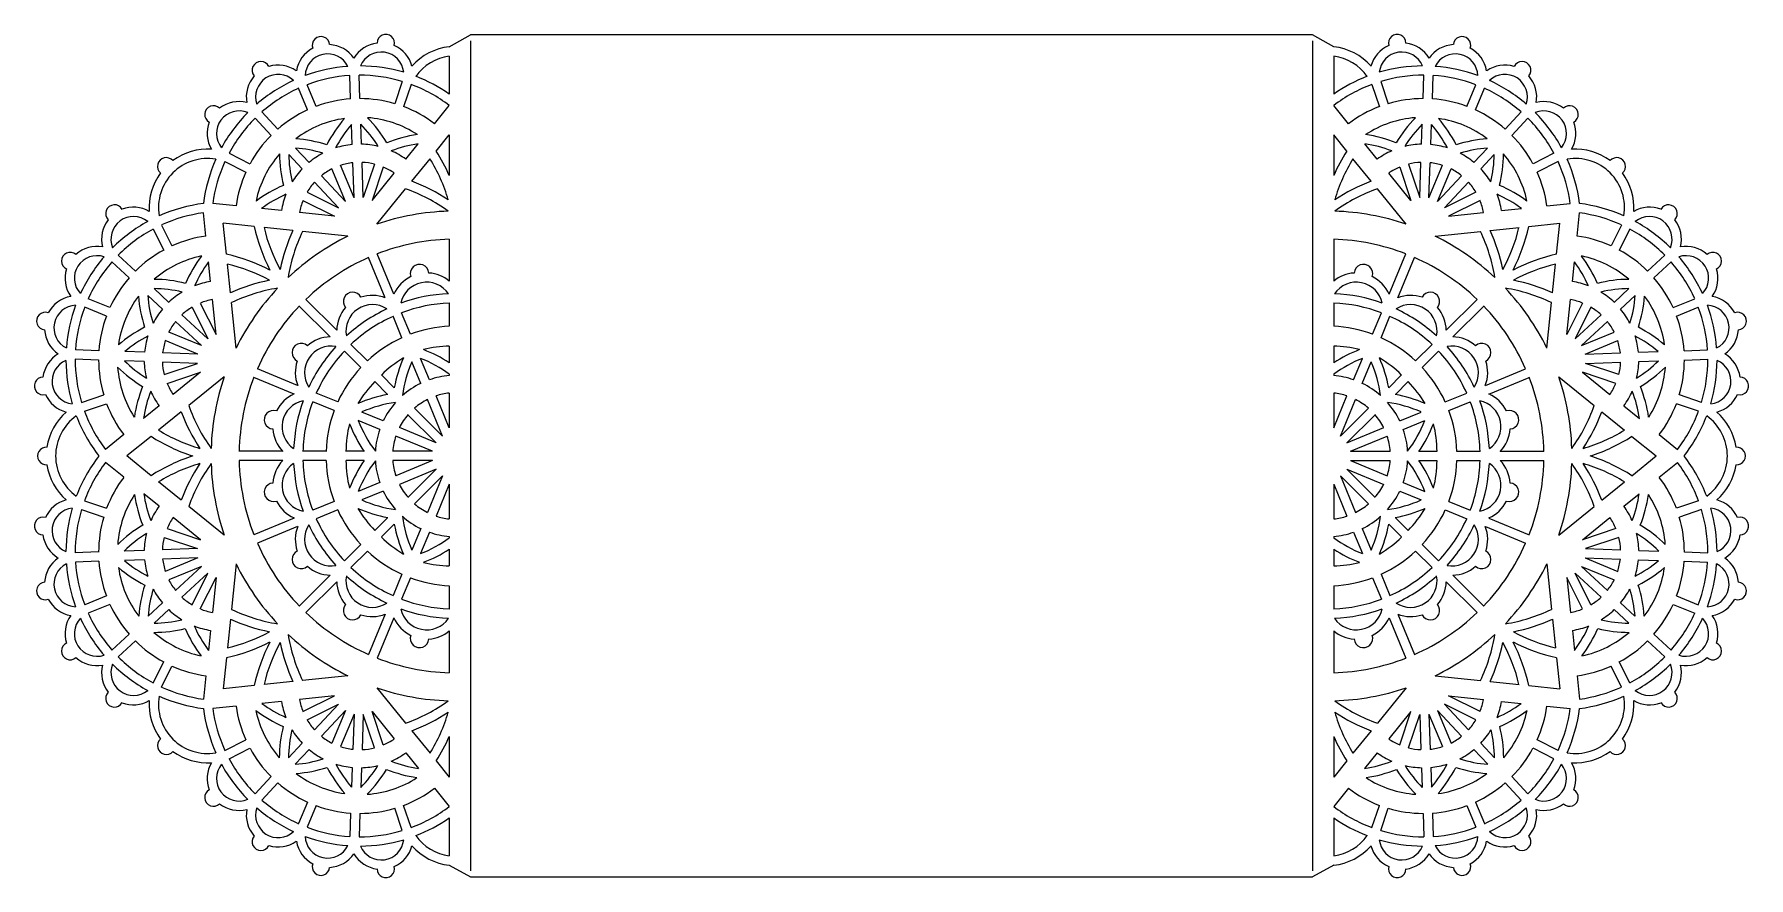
# Model space of a CAD drawing. Extents: x 33 to 338, y 40 to 190.
import ezdxf

# ---------------------------------------------------------------- set-up
doc = ezdxf.new("R2010")
doc.units = 0
doc.layers.get('0').update_dxf_attribs({"linetype": 'CONTINUOUS'})

msp = doc.modelspace()

# ---------------------------------------------------------------- linework, layer by layer
for p, q in [((106.8, 187.61), (110.6, 189.7)), ((260.6, 189.7), (110.6, 189.7)), ((264.4, 187.61), (260.6, 189.7)), ((110.6, 188.63), (110.6, 40.77)), ((260.6, 188.63), (260.6, 40.77)), ((106.8, 185.95), (106.8, 179.18)), ((264.4, 185.95), (264.4, 179.18)), ((83.06, 176.98), (81.47, 180.83)), ((89.21, 178.31), (89.07, 182.48)), ((90.86, 178.37), (90.72, 182.53)), ((98.42, 181.41), (97.09, 177.46)), ((99.98, 180.88), (98.66, 176.93)), ((271.21, 180.88), (272.53, 176.93)), ((272.77, 181.41), (274.1, 177.46)), ((280.33, 178.37), (280.47, 182.53)), ((281.98, 178.31), (282.12, 182.48)), ((288.13, 176.98), (289.72, 180.83)), ((81.54, 176.35), (79.94, 180.2)), ((289.65, 176.35), (291.25, 180.2)), ((75.04, 171.81), (72.19, 174.86)), ((76.25, 172.94), (73.4, 175.99)), ((104.17, 173.9), (106.8, 177.13)), ((267.02, 173.9), (264.4, 177.13)), ((294.94, 172.94), (297.79, 175.99)), ((296.15, 171.81), (299, 174.86)), ((89.49, 170.17), (89.37, 173.76)), ((91.14, 170.23), (91.02, 173.82)), ((104.46, 169.02), (106.8, 171.89)), ((106.8, 171.89), (106.8, 164.66)), ((264.4, 171.89), (264.4, 164.66)), ((266.73, 169.02), (264.4, 171.89)), ((280.05, 170.23), (280.17, 173.82)), ((281.7, 170.17), (281.82, 173.76)), ((67.55, 168.62), (71.28, 166.77)), ((80.6, 165.86), (78.2, 168.43)), ((81.8, 166.99), (79.4, 169.56)), ((99.03, 167.58), (101.25, 170.31)), ((272.16, 167.58), (269.94, 170.31)), ((289.39, 166.99), (291.79, 169.56)), ((290.6, 165.86), (292.99, 168.43)), ((303.64, 168.62), (299.91, 166.77)), ((66.81, 167.14), (70.54, 165.29)), ((88.29, 160.05), (85.89, 165.85)), ((89.82, 160.68), (87.41, 166.48)), ((89.82, 160.68), (89.6, 166.95)), ((91.47, 160.73), (91.25, 167.01)), ((93.47, 166.69), (91.47, 160.73)), ((95.04, 166.16), (93.04, 160.21)), ((93.04, 160.21), (97, 165.08)), ((100.1, 163.66), (103.36, 167.66)), ((271.09, 163.66), (267.83, 167.66)), ((278.15, 160.21), (274.19, 165.08)), ((276.15, 166.16), (278.15, 160.21)), ((277.72, 166.69), (279.72, 160.73)), ((279.72, 160.73), (279.94, 167.01)), ((281.37, 160.68), (281.59, 166.95)), ((281.37, 160.68), (283.78, 166.48)), ((282.9, 160.05), (285.3, 165.85)), ((304.38, 167.14), (300.65, 165.29)), ((87.08, 158.92), (82.79, 163.51)), ((88.29, 160.05), (84, 164.63)), ((93.87, 155.99), (99, 162.3)), ((277.32, 155.99), (272.19, 162.3)), ((282.9, 160.05), (287.19, 164.63)), ((284.11, 158.92), (288.4, 163.51)), ((68.79, 159.25), (64.65, 159.67)), ((80.72, 160.23), (86.34, 157.44)), ((81.46, 161.71), (87.08, 158.92)), ((289.73, 161.71), (284.11, 158.92)), ((290.47, 160.23), (284.85, 157.44)), ((302.4, 159.25), (306.54, 159.67)), ((55.52, 155.85), (57.38, 152.12)), ((63.42, 153.87), (62.99, 158.02)), ((67.08, 150.63), (66.51, 156.16)), ((72.04, 155.59), (66.51, 156.16)), ((76.89, 158.41), (73.32, 158.78)), ((86.34, 157.44), (80.1, 158.08)), ((284.85, 157.44), (291.09, 158.08)), ((294.3, 158.41), (297.87, 158.78)), ((299.15, 155.59), (304.68, 156.16)), ((304.11, 150.63), (304.68, 156.16)), ((307.77, 153.87), (308.2, 158.02)), ((315.67, 155.85), (313.81, 152.12)), ((54.04, 155.12), (55.9, 151.39)), ((78.91, 154.88), (73.78, 155.41)), ((88.74, 153.86), (80.65, 154.7)), ((106.8, 153.31), (106.8, 145.86)), ((264.4, 153.31), (264.4, 145.86)), ((282.45, 153.86), (290.54, 154.7)), ((292.28, 154.88), (297.42, 155.41)), ((317.15, 155.12), (315.29, 151.39)), ((50.85, 147.63), (47.81, 150.47)), ((95.39, 142.89), (92.42, 150.06)), ((96.92, 143.52), (93.95, 150.7)), ((274.27, 143.52), (277.24, 150.7)), ((275.8, 142.89), (278.77, 150.06)), ((320.34, 147.63), (323.38, 150.47)), ((49.72, 146.42), (46.68, 149.26)), ((64.25, 145.77), (63.89, 149.27)), ((67.79, 143.76), (67.26, 148.89)), ((303.4, 143.76), (303.93, 148.89)), ((306.94, 145.77), (307.3, 149.27)), ((321.47, 146.42), (324.51, 149.26)), ((56.8, 142.07), (54.18, 144.52)), ((314.39, 142.07), (317.01, 144.52)), ((45.69, 139.6), (41.84, 141.2)), ((46.32, 141.13), (42.47, 142.72)), ((55.67, 140.86), (53.05, 143.31)), ((60.95, 141.21), (63.75, 135.59)), ((62.43, 141.94), (65.23, 136.32)), ((65.23, 136.32), (64.59, 142.57)), ((68.8, 133.93), (67.97, 142.02)), ((85.56, 135.93), (80.07, 141.42)), ((86.73, 137.1), (81.24, 142.59)), ((106.8, 141.96), (106.8, 137.82)), ((264.4, 141.96), (264.4, 137.82)), ((284.46, 137.1), (289.95, 142.59)), ((285.63, 135.93), (291.12, 141.42)), ((302.39, 133.93), (303.22, 142.02)), ((305.96, 136.32), (306.61, 142.57)), ((308.76, 141.94), (305.96, 136.32)), ((310.24, 141.21), (307.44, 135.59)), ((315.52, 140.86), (318.14, 143.31)), ((324.87, 141.13), (328.72, 142.72)), ((325.5, 139.6), (329.35, 141.2)), ((62.62, 134.38), (58.03, 138.66)), ((63.75, 135.59), (59.16, 139.87)), ((98.35, 135.76), (96.77, 139.58)), ((99.88, 136.39), (98.29, 140.21)), ((271.31, 136.39), (272.9, 140.21)), ((272.84, 135.76), (274.42, 139.58)), ((307.44, 135.59), (312.03, 139.87)), ((308.57, 134.38), (313.16, 138.66)), ((61.99, 132.85), (56.19, 135.25)), ((62.62, 134.38), (56.82, 136.78)), ((92.19, 131.64), (89.27, 134.57)), ((279, 131.64), (281.92, 134.57)), ((308.57, 134.38), (314.37, 136.78)), ((309.2, 132.85), (315, 135.25)), ((44.3, 131.8), (40.13, 131.94)), ((44.35, 133.45), (40.19, 133.6)), ((52.43, 131.52), (48.92, 131.64)), ((52.49, 133.17), (48.98, 133.29)), ((61.93, 131.2), (55.66, 131.41)), ((61.99, 132.85), (55.71, 133.06)), ((91.02, 130.47), (88.1, 133.4)), ((101.71, 127.64), (100.13, 131.45)), ((103.24, 128.27), (101.66, 132.09)), ((106.8, 134.27), (106.8, 131.29)), ((264.4, 134.27), (264.4, 131.29)), ((267.95, 128.27), (269.53, 132.09)), ((269.48, 127.64), (271.06, 131.45)), ((280.17, 130.47), (283.09, 133.4)), ((309.2, 132.85), (315.48, 133.06)), ((309.26, 131.2), (315.54, 131.41)), ((318.7, 133.17), (322.21, 133.29)), ((318.76, 131.52), (322.27, 131.64)), ((326.84, 133.45), (331, 133.6)), ((326.89, 131.8), (331.06, 131.94)), ((55.98, 129.2), (61.93, 131.2)), ((56.51, 127.63), (62.46, 129.63)), ((62.46, 129.63), (57.59, 125.67)), ((66.68, 128.8), (60.37, 123.67)), ((79.14, 125.74), (71.97, 128.71)), ((79.77, 127.27), (72.6, 130.24)), ((96.98, 126.85), (94.71, 129.13)), ((106.8, 129.28), (106.8, 129.02)), ((264.4, 129.28), (264.4, 129.02)), ((274.21, 126.85), (276.48, 129.13)), ((291.42, 127.27), (298.59, 130.24)), ((292.05, 125.74), (299.22, 128.71)), ((304.51, 128.8), (310.82, 123.67)), ((314.69, 127.63), (308.73, 129.63)), ((308.73, 129.63), (313.61, 125.67)), ((315.21, 129.2), (309.26, 131.2)), ((41.26, 124.25), (45.21, 125.58)), ((86.91, 124.32), (83.09, 125.9)), ((95.81, 125.68), (93.54, 127.96)), ((106.8, 119.69), (104.43, 125.4)), ((106.8, 125.91), (106.8, 119.69)), ((264.4, 125.91), (264.4, 119.69)), ((264.4, 119.69), (266.76, 125.4)), ((275.38, 125.68), (277.65, 127.96)), ((284.28, 124.32), (288.1, 125.9)), ((329.93, 124.25), (325.99, 125.58)), ((41.78, 122.68), (45.73, 124.01)), ((55.08, 123.63), (52.3, 121.37)), ((59.01, 122.56), (55, 119.31)), ((86.28, 122.79), (82.46, 124.37)), ((95.03, 120.95), (91.21, 122.53)), ((105.61, 118.22), (100.6, 123.23)), ((105.61, 118.22), (102.9, 124.77)), ((265.58, 118.22), (268.29, 124.77)), ((265.58, 118.22), (270.59, 123.23)), ((276.16, 120.95), (279.98, 122.53)), ((284.91, 122.79), (288.73, 124.37)), ((312.18, 122.56), (316.19, 119.31)), ((316.11, 123.63), (318.89, 121.37)), ((329.41, 122.68), (325.46, 124.01)), ((94.4, 119.42), (90.58, 121.01)), ((104.44, 117.05), (97.9, 119.77)), ((104.44, 117.05), (99.43, 122.06)), ((266.75, 117.05), (271.76, 122.06)), ((266.75, 117.05), (273.3, 119.77)), ((276.79, 119.42), (280.61, 121.01)), ((48.77, 118.5), (45.53, 115.87)), ((53.65, 118.2), (49.34, 114.7)), ((103.81, 115.53), (97.26, 118.24)), ((267.38, 115.53), (273.93, 118.24)), ((317.54, 118.2), (321.85, 114.7)), ((322.42, 118.5), (325.66, 115.87)), ((48.77, 110.9), (45.53, 113.53)), ((53.65, 111.19), (49.34, 114.7)), ((77.11, 115.53), (69.34, 115.53)), ((77.11, 113.87), (69.34, 113.87)), ((84.83, 115.53), (80.7, 115.53)), ((84.83, 113.87), (80.7, 113.87)), ((91.61, 115.53), (88.39, 115.53)), ((91.61, 113.87), (88.39, 113.87)), ((103.81, 115.53), (96.72, 115.53)), ((103.81, 113.87), (96.72, 113.87)), ((103.81, 113.87), (97.26, 111.16)), ((267.38, 115.53), (274.47, 115.53)), ((267.38, 113.87), (274.47, 113.87)), ((267.38, 113.87), (273.93, 111.16)), ((279.58, 115.53), (282.8, 115.53)), ((279.58, 113.87), (282.8, 113.87)), ((286.36, 115.53), (290.49, 115.53)), ((286.36, 113.87), (290.49, 113.87)), ((294.08, 115.53), (301.85, 115.53)), ((294.08, 113.87), (301.85, 113.87)), ((317.54, 111.19), (321.85, 114.7)), ((322.42, 110.9), (325.66, 113.53)), ((59.01, 106.84), (55, 110.09)), ((104.44, 112.34), (97.9, 109.63)), ((104.44, 112.34), (99.43, 107.33)), ((105.61, 111.17), (100.6, 106.16)), ((105.61, 111.17), (102.9, 104.63)), ((265.58, 111.17), (270.59, 106.16)), ((265.58, 111.17), (268.29, 104.63)), ((266.75, 112.34), (273.3, 109.63)), ((266.75, 112.34), (271.76, 107.33)), ((312.18, 106.84), (316.19, 110.09)), ((55.08, 105.76), (52.36, 107.98)), ((94.4, 109.97), (90.58, 108.39)), ((95.03, 108.44), (91.21, 106.86)), ((106.8, 109.71), (104.43, 103.99)), ((106.8, 109.71), (106.8, 103.49)), ((264.4, 109.71), (264.4, 103.49)), ((264.4, 109.71), (266.76, 103.99)), ((276.16, 108.44), (279.98, 106.86)), ((276.79, 109.97), (280.61, 108.39)), ((316.11, 105.76), (318.83, 107.98)), ((41.26, 105.15), (45.21, 103.82)), ((41.78, 106.72), (45.73, 105.39)), ((66.68, 100.6), (60.37, 105.73)), ((86.28, 106.61), (82.46, 105.03)), ((86.91, 105.08), (83.09, 103.5)), ((284.28, 105.08), (288.1, 103.5)), ((284.91, 106.61), (288.73, 105.03)), ((304.51, 100.6), (310.82, 105.73)), ((329.41, 106.72), (325.46, 105.39)), ((329.93, 105.15), (325.99, 103.82)), ((56.51, 101.77), (62.46, 99.77)), ((62.46, 99.77), (57.59, 103.73)), ((79.14, 103.65), (71.97, 100.68)), ((79.77, 102.13), (72.6, 99.15)), ((95.81, 103.71), (93.54, 101.44)), ((96.98, 102.55), (94.71, 100.27)), ((101.71, 101.76), (100.13, 97.94)), ((103.24, 101.13), (101.66, 97.31)), ((267.95, 101.13), (269.53, 97.31)), ((269.48, 101.76), (271.06, 97.94)), ((274.21, 102.55), (276.48, 100.27)), ((275.38, 103.71), (277.65, 101.44)), ((291.42, 102.13), (298.59, 99.15)), ((292.05, 103.65), (299.22, 100.68)), ((308.73, 99.77), (313.61, 103.73)), ((314.69, 101.77), (308.73, 99.77)), ((52.43, 97.88), (48.85, 97.75)), ((61.93, 98.2), (55.66, 97.99)), ((55.98, 100.2), (61.93, 98.2)), ((91.02, 98.92), (88.1, 96)), ((106.8, 100.38), (106.8, 100.12)), ((106.8, 98.11), (106.8, 95.12)), ((264.4, 100.38), (264.4, 100.12)), ((264.4, 98.11), (264.4, 95.12)), ((280.17, 98.92), (283.09, 96)), ((315.21, 100.2), (309.26, 98.2)), ((309.26, 98.2), (315.54, 97.99)), ((318.76, 97.88), (322.34, 97.75)), ((44.3, 97.6), (40.13, 97.45)), ((44.35, 95.94), (40.19, 95.8)), ((52.49, 96.22), (48.9, 96.1)), ((61.99, 96.55), (55.71, 96.33)), ((61.99, 96.55), (56.19, 94.15)), ((62.62, 95.02), (56.82, 92.62)), ((62.62, 95.02), (58.03, 90.73)), ((68.8, 95.47), (67.97, 87.38)), ((92.19, 97.75), (89.27, 94.83)), ((279, 97.75), (281.92, 94.83)), ((302.39, 95.47), (303.22, 87.38)), ((308.57, 95.02), (313.16, 90.73)), ((308.57, 95.02), (314.37, 92.62)), ((309.2, 96.55), (315, 94.15)), ((309.2, 96.55), (315.48, 96.33)), ((318.7, 96.22), (322.29, 96.1)), ((326.84, 95.94), (331, 95.8)), ((326.89, 97.6), (331.06, 97.45)), ((63.75, 93.81), (59.16, 89.53)), ((60.95, 88.19), (63.75, 93.81)), ((62.43, 87.45), (65.23, 93.08)), ((65.23, 93.08), (64.59, 86.83)), ((85.56, 93.46), (80.07, 87.97)), ((86.73, 92.29), (81.24, 86.8)), ((98.35, 93.64), (96.77, 89.82)), ((99.88, 93.01), (98.29, 89.19)), ((271.31, 93.01), (272.9, 89.19)), ((272.84, 93.64), (274.42, 89.82)), ((284.46, 92.29), (289.95, 86.8)), ((285.63, 93.46), (291.12, 87.97)), ((308.76, 87.45), (305.96, 93.08)), ((305.96, 93.08), (306.61, 86.83)), ((310.24, 88.19), (307.44, 93.81)), ((307.44, 93.81), (312.03, 89.53)), ((45.69, 89.8), (41.84, 88.2)), ((106.8, 91.58), (106.8, 87.44)), ((264.4, 91.58), (264.4, 87.44)), ((325.5, 89.8), (329.35, 88.2)), ((46.32, 88.27), (42.47, 86.67)), ((55.67, 88.54), (53.11, 86.14)), ((56.8, 87.33), (54.23, 84.93)), ((67.79, 85.64), (67.26, 80.51)), ((95.39, 86.51), (92.42, 79.33)), ((96.92, 85.87), (93.95, 78.7)), ((274.27, 85.87), (277.24, 78.7)), ((275.8, 86.51), (278.77, 79.33)), ((303.4, 85.64), (303.93, 80.51)), ((314.39, 87.33), (316.96, 84.93)), ((315.52, 88.54), (318.08, 86.14)), ((324.87, 88.27), (328.72, 86.67)), ((49.72, 82.98), (46.68, 80.13)), ((64.25, 83.62), (63.89, 80.05)), ((106.8, 83.54), (106.8, 76.09)), ((264.4, 83.54), (264.4, 76.09)), ((306.94, 83.62), (307.3, 80.05)), ((321.47, 82.98), (324.51, 80.13)), ((50.85, 81.77), (47.81, 78.93)), ((320.34, 81.77), (323.38, 78.93)), ((54.04, 74.28), (55.9, 78.01)), ((55.52, 73.54), (57.38, 77.27)), ((67.08, 78.77), (66.51, 73.24)), ((304.11, 78.77), (304.68, 73.24)), ((315.67, 73.54), (313.81, 77.27)), ((317.15, 74.28), (315.29, 78.01)), ((63.42, 75.52), (62.99, 71.38)), ((72.04, 73.81), (66.51, 73.24)), ((78.91, 74.52), (73.78, 73.99)), ((88.74, 75.53), (80.65, 74.7)), ((93.87, 73.41), (99, 67.1)), ((277.32, 73.41), (272.19, 67.1)), ((282.45, 75.53), (290.54, 74.7)), ((292.28, 74.52), (297.42, 73.99)), ((299.15, 73.81), (304.68, 73.24)), ((307.77, 75.52), (308.2, 71.38)), ((76.89, 70.99), (73.4, 70.63)), ((86.34, 71.96), (80.1, 71.32)), ((80.72, 69.17), (86.34, 71.96)), ((81.46, 67.69), (87.08, 70.48)), ((87.08, 70.48), (82.79, 65.89)), ((289.73, 67.69), (284.11, 70.48)), ((284.11, 70.48), (288.4, 65.89)), ((290.47, 69.17), (284.85, 71.96)), ((284.85, 71.96), (291.09, 71.32)), ((294.3, 70.99), (297.79, 70.63)), ((68.79, 70.15), (64.65, 69.72)), ((88.29, 69.35), (84, 64.76)), ((88.29, 69.35), (85.89, 63.55)), ((89.82, 68.72), (87.41, 62.92)), ((89.82, 68.72), (89.6, 62.44)), ((91.47, 68.66), (91.25, 62.39)), ((93.47, 62.71), (91.47, 68.66)), ((95.04, 63.24), (93.04, 69.19)), ((93.04, 69.19), (97, 64.32)), ((278.15, 69.19), (274.19, 64.32)), ((276.15, 63.24), (278.15, 69.19)), ((277.72, 62.71), (279.72, 68.66)), ((279.72, 68.66), (279.94, 62.39)), ((281.37, 68.72), (281.59, 62.44)), ((281.37, 68.72), (283.78, 62.92)), ((282.9, 69.35), (285.3, 63.55)), ((282.9, 69.35), (287.19, 64.76)), ((302.4, 70.15), (306.54, 69.72)), ((100.1, 65.74), (103.36, 61.74)), ((106.8, 64.74), (106.8, 57.51)), ((264.4, 64.74), (264.4, 57.51)), ((271.09, 65.74), (267.83, 61.74)), ((66.81, 62.25), (70.54, 64.11)), ((67.55, 60.77), (71.28, 62.63)), ((80.6, 63.54), (78.15, 60.91)), ((81.8, 62.41), (79.35, 59.78)), ((99.03, 61.82), (101.29, 59.03)), ((272.16, 61.82), (269.9, 59.03)), ((289.39, 62.41), (291.84, 59.78)), ((290.6, 63.54), (293.04, 60.91)), ((303.64, 60.77), (299.91, 62.63)), ((304.38, 62.25), (300.65, 64.11)), ((89.49, 59.22), (89.37, 55.71)), ((91.14, 59.17), (91.02, 55.65)), ((104.46, 60.38), (106.8, 57.51)), ((266.73, 60.38), (264.4, 57.51)), ((280.05, 59.17), (280.17, 55.65)), ((281.7, 59.22), (281.82, 55.71)), ((75.04, 57.58), (72.19, 54.54)), ((76.25, 56.46), (73.4, 53.41)), ((104.17, 55.5), (106.8, 52.27)), ((267.02, 55.5), (264.4, 52.27)), ((294.94, 56.46), (297.79, 53.41)), ((296.15, 57.58), (299, 54.54)), ((81.54, 53.05), (79.94, 49.2)), ((83.06, 52.42), (81.47, 48.57)), ((98.42, 47.99), (97.09, 51.94)), ((99.98, 48.51), (98.66, 52.46)), ((271.21, 48.51), (272.53, 52.46)), ((272.77, 47.99), (274.1, 51.94)), ((288.13, 52.42), (289.72, 48.57)), ((289.65, 53.05), (291.25, 49.2)), ((89.21, 51.08), (89.07, 46.92)), ((90.86, 51.03), (90.72, 46.86)), ((106.8, 50.22), (106.8, 43.45)), ((264.4, 50.22), (264.4, 43.45)), ((280.33, 51.03), (280.47, 46.86)), ((281.98, 51.08), (282.12, 46.92)), ((106.8, 41.78), (110.6, 39.7)), ((264.4, 41.78), (260.6, 39.7)), ((110.6, 39.7), (260.6, 39.7))]:
    msp.add_line(p, q)
for centre, radius, start, end in [((83.92, 187.87), 1.56, 4.3264, 200.1365), ((95.49, 188.26), 1.56, 343.7893, 179.5994), ((275.7, 188.26), 1.56, 0.4006, 196.2107), ((287.27, 187.87), 1.56, 339.8635, 175.6736), ((85.13, 182.32), 5.68, 118.0416, 169.7134), ((85.13, 182.32), 5.68, 34.7495, 86.4213), ((94.67, 182.64), 5.68, 97.5045, 149.1763), ((94.67, 182.64), 4.02, 5.937, 157.4517), ((94.67, 182.64), 5.68, 15.2916, 65.8842), ((107.97, 177.26), 10.42, 96.4567, 138.6715), ((263.22, 177.26), 10.42, 41.3285, 83.5433), ((276.52, 182.64), 5.68, 114.1158, 164.7084), ((276.52, 182.64), 4.02, 22.5483, 174.063), ((276.52, 182.64), 5.68, 30.8237, 82.4955), ((286.06, 182.32), 5.68, 93.5787, 145.2505), ((286.06, 182.32), 5.68, 10.2866, 61.9584), ((73.23, 183.44), 1.56, 24.8635, 220.6736), ((76.3, 178.66), 5.68, 55.2866, 106.9584), ((85.13, 182.32), 4.02, 26.4741, 177.9888), ((90.8, 156.15), 28.04, 94.2353, 110.2276), ((90.8, 156.15), 28.04, 73.6982, 89.6905), ((107.97, 177.26), 8.76, 97.6819, 144.6274), ((263.22, 177.26), 8.76, 35.3726, 82.3181), ((280.39, 156.15), 28.04, 90.3095, 106.3018), ((286.06, 182.32), 4.02, 2.0112, 153.5259), ((280.39, 156.15), 28.04, 69.7724, 85.7647), ((294.89, 178.66), 5.68, 73.0416, 124.7134), ((297.96, 183.44), 1.56, 319.3264, 155.1365), ((76.3, 178.66), 5.68, 138.5787, 190.2505), ((76.3, 178.66), 4.02, 47.0112, 198.5259), ((90.8, 156.15), 28.04, 114.7724, 130.7647), ((90.8, 156.15), 26.39, 93.7586, 110.7043), ((90.8, 156.15), 26.39, 73.2215, 90.1672), ((90.8, 156.15), 26.39, 52.6845, 69.6302), ((90.8, 156.15), 28.04, 55.2182, 69.0587), ((280.39, 156.15), 28.04, 110.9413, 124.7818), ((280.39, 156.15), 26.39, 110.3698, 127.3155), ((280.39, 156.15), 26.39, 89.8328, 106.7785), ((280.39, 156.15), 26.39, 69.2957, 86.2414), ((294.89, 178.66), 4.02, 341.4741, 132.9888), ((280.39, 156.15), 28.04, 49.2353, 65.2276), ((294.89, 178.66), 5.68, 349.7495, 41.4213), ((69.33, 172.15), 5.68, 75.8237, 127.4955), ((90.8, 156.15), 26.39, 114.2957, 131.2414), ((90.8, 156.15), 22.22, 94.0952, 110.3677), ((90.8, 156.15), 22.22, 73.5581, 89.8306), ((280.39, 156.15), 22.22, 90.1694, 106.4419), ((280.39, 156.15), 22.22, 69.6323, 85.9048), ((280.39, 156.15), 26.39, 48.7586, 65.7043), ((301.86, 172.15), 5.68, 52.5045, 104.1763), ((64.77, 175.54), 1.56, 45.4006, 241.2107), ((69.33, 172.15), 5.68, 159.1158, 209.7084), ((69.33, 172.15), 4.02, 67.5483, 219.063), ((90.8, 156.15), 28.04, 135.3095, 151.3018), ((90.8, 156.15), 26.39, 134.8328, 151.7785), ((90.8, 156.15), 22.22, 114.6323, 130.9048), ((90.8, 156.15), 18.87, 98.2215, 127.0067), ((106.46, 159.15), 24.14, 139.5156, 152.9114), ((74.97, 158.07), 24.14, 31.0144, 44.4102), ((90.8, 156.15), 18.87, 56.9191, 85.7043), ((90.8, 156.15), 22.22, 53.0211, 69.2935), ((280.39, 156.15), 22.22, 110.7065, 126.9789), ((280.39, 156.15), 18.87, 94.2957, 123.0809), ((296.22, 158.07), 24.14, 135.5898, 148.9856), ((280.39, 156.15), 18.87, 52.9933, 81.7785), ((264.73, 159.15), 24.14, 27.0886, 40.4844), ((280.39, 156.15), 22.22, 49.0952, 65.3677), ((280.39, 156.15), 26.39, 28.2215, 45.1672), ((301.86, 172.15), 4.02, 320.937, 112.4517), ((280.39, 156.15), 28.04, 28.6982, 44.6905), ((306.42, 175.54), 1.56, 298.7893, 134.5994), ((301.86, 172.15), 5.68, 330.2916, 20.8842), ((90.8, 156.15), 22.22, 135.1694, 151.4419), ((77.63, 147.14), 24.14, 72.3167, 85.7125), ((106.46, 159.15), 22.49, 139.4774, 152.3787), ((74.97, 158.07), 22.49, 31.5471, 44.4484), ((104.55, 148.06), 24.14, 98.2133, 111.6091), ((266.64, 148.06), 24.14, 68.3909, 81.7867), ((296.22, 158.07), 22.49, 135.5516, 148.4529), ((264.73, 159.15), 22.49, 27.6213, 40.5226), ((293.56, 147.14), 24.14, 94.2875, 107.6833), ((280.39, 156.15), 22.22, 28.5581, 44.8306), ((63.73, 158.94), 10.42, 86.3285, 126.4011), ((90.8, 156.15), 18.87, 139.0675, 167.8527), ((100.68, 168.66), 24.14, 180.3617, 193.7575), ((100.68, 168.66), 22.49, 180.5881, 193.2247), ((77.63, 147.14), 22.49, 72.8495, 85.4861), ((90.8, 156.15), 14.09, 117.6208, 129.6727), ((90.8, 156.15), 14.09, 95.3273, 107.6073), ((90.8, 156.15), 14.09, 76.3185, 88.5985), ((104.55, 148.06), 22.49, 98.4397, 111.0763), ((90.8, 156.15), 14.09, 54.2531, 66.305), ((77.78, 151.92), 31.68, 23.6925, 32.6474), ((293.41, 151.92), 31.68, 147.3526, 156.3075), ((266.64, 148.06), 22.49, 68.9237, 81.5603), ((280.39, 156.15), 14.09, 113.695, 125.7469), ((280.39, 156.15), 14.09, 91.4015, 103.6815), ((280.39, 156.15), 14.09, 72.3927, 84.6727), ((293.56, 147.14), 22.49, 94.5139, 107.1505), ((280.39, 156.15), 14.09, 50.3273, 62.3792), ((270.51, 168.66), 22.49, 346.7753, 359.4119), ((270.51, 168.66), 24.14, 346.2425, 359.6383), ((280.39, 156.15), 18.87, 12.1473, 40.9325), ((307.46, 158.94), 10.42, 53.5989, 93.6715), ((63.73, 158.94), 10.42, 143.5989, 183.6715), ((56.36, 166.3), 1.56, 40.7005, 229.2995), ((63.73, 158.94), 8.76, 80.3727, 189.6273), ((90.8, 156.15), 28.04, 155.9414, 172.7507), ((90.8, 156.15), 26.39, 155.3698, 172.3155), ((90.8, 156.15), 22.22, 155.7065, 171.9789), ((90.8, 156.15), 14.09, 136.4015, 148.4534), ((90.8, 156.15), 10.87, 116.8609, 128.6762), ((90.8, 156.15), 10.87, 96.3238, 108.1391), ((90.8, 156.15), 10.87, 75.7868, 87.602), ((90.8, 156.15), 10.87, 55.2497, 67.0649), ((77.78, 151.92), 30.03, 16.2452, 31.6042), ((293.41, 151.92), 30.03, 148.3958, 163.7548), ((280.39, 156.15), 10.87, 112.9351, 124.7503), ((280.39, 156.15), 10.87, 92.398, 104.2132), ((280.39, 156.15), 10.87, 71.8609, 83.6762), ((280.39, 156.15), 10.87, 51.3238, 63.1391), ((280.39, 156.15), 14.09, 31.5466, 43.5985), ((280.39, 156.15), 22.22, 8.0211, 24.2935), ((280.39, 156.15), 26.39, 7.6845, 24.6302), ((307.46, 158.94), 8.76, 350.3727, 99.6273), ((280.39, 156.15), 28.04, 7.2493, 24.0586), ((314.83, 166.3), 1.56, 310.7005, 139.2995), ((307.46, 158.94), 10.42, 356.3285, 36.4011), ((86.73, 140.72), 24.14, 113.1628, 126.5586), ((90.8, 156.15), 10.87, 137.398, 149.2132), ((89.02, 133.98), 30.03, 54.1214, 70.5873), ((89.02, 133.98), 31.68, 56.2654, 69.52), ((282.17, 133.98), 30.03, 109.4127, 125.8786), ((282.17, 133.98), 31.68, 110.48, 123.7346), ((280.39, 156.15), 10.87, 30.7868, 42.602), ((284.46, 140.72), 24.14, 53.4414, 66.8372), ((47.13, 157.89), 1.56, 28.7893, 224.5994), ((50.52, 153.34), 5.68, 60.2916, 110.8842), ((66.52, 131.87), 28.04, 97.2493, 114.0586), ((86.73, 140.72), 22.49, 113.6955, 126.5968), ((90.8, 156.15), 14.09, 158.4669, 170.7469), ((90.8, 156.15), 10.87, 157.9351, 169.7503), ((280.39, 156.15), 10.87, 10.2497, 22.0649), ((284.46, 140.72), 22.49, 53.4032, 66.3045), ((280.39, 156.15), 14.09, 9.2531, 21.5331), ((304.67, 131.87), 28.04, 65.9414, 82.7507), ((320.67, 153.34), 5.68, 69.1158, 119.7084), ((324.07, 157.89), 1.56, 315.4006, 151.2107), ((50.52, 153.34), 5.68, 142.5045, 194.1763), ((50.52, 153.34), 4.02, 50.937, 202.4517), ((66.52, 131.87), 28.04, 118.6982, 134.6905), ((66.52, 131.87), 26.39, 97.6845, 114.6302), ((107.97, 114.7), 43.63, 91.7727, 108.851), ((263.22, 114.7), 43.63, 71.149, 88.2273), ((304.67, 131.87), 26.39, 65.3698, 82.3155), ((320.67, 153.34), 4.02, 337.5483, 129.063), ((304.67, 131.87), 28.04, 45.3095, 61.3018), ((320.67, 153.34), 5.68, 345.8237, 37.4955), ((66.52, 131.87), 26.39, 118.2215, 135.1672), ((66.52, 131.87), 22.22, 98.0211, 114.2935), ((102.99, 162.36), 31.68, 192.3526, 207.3052), ((102.99, 162.36), 30.03, 193.3958, 208.7548), ((107.73, 141.73), 31.68, 155.48, 168.7346), ((107.73, 141.73), 30.03, 154.4127, 170.8786), ((107.97, 114.7), 43.63, 116.149, 133.2273), ((107.97, 114.7), 38.63, 91.7376, 111.2735), ((263.22, 114.7), 38.63, 68.7265, 88.2624), ((263.22, 114.7), 43.63, 46.7727, 63.851), ((263.46, 141.73), 30.03, 9.1214, 25.5873), ((263.46, 141.73), 31.68, 11.2654, 24.52), ((268.2, 162.36), 30.03, 331.2452, 346.6042), ((268.2, 162.36), 31.68, 332.6948, 347.6474), ((304.67, 131.87), 22.22, 65.7065, 81.9789), ((304.67, 131.87), 26.39, 44.8328, 61.7785), ((39.23, 149.43), 1.56, 49.3264, 245.1365), ((44, 146.36), 4.02, 71.4741, 222.9888), ((44, 146.36), 5.68, 79.7495, 131.4213), ((66.52, 131.87), 28.04, 139.2353, 155.2276), ((66.52, 131.87), 22.22, 118.5581, 134.8306), ((66.52, 131.87), 18.87, 101.9191, 130.7043), ((81.96, 135.87), 24.14, 143.2133, 156.6091), ((60.3, 119.68), 31.68, 62.6948, 77.6474), ((107.97, 114.7), 38.63, 113.7265, 133.7735), ((263.22, 114.7), 38.63, 46.2265, 66.2735), ((310.89, 119.68), 31.68, 102.3526, 117.3052), ((304.67, 131.87), 18.87, 49.2957, 78.0809), ((289.23, 135.87), 24.14, 23.3909, 36.7867), ((304.67, 131.87), 22.22, 45.1694, 61.4419), ((327.19, 146.36), 4.02, 317.0112, 108.5259), ((304.67, 131.87), 28.04, 24.7724, 40.7647), ((327.19, 146.36), 5.68, 48.5787, 100.2505), ((331.96, 149.43), 1.56, 294.8635, 130.6736), ((44, 146.36), 5.68, 163.0416, 214.7134), ((66.52, 131.87), 26.39, 138.7586, 155.7043), ((81.96, 135.87), 22.49, 143.4397, 156.0763), ((60.3, 119.68), 30.03, 61.2452, 76.6042), ((102.75, 140.94), 6.37, 116.1658, 156.1036), ((101.5, 147.19), 1.65, 3.7921, 198.7079), ((102.75, 140.94), 6.37, 50.5365, 86.3342), ((268.44, 140.94), 6.37, 93.6658, 129.4635), ((269.69, 147.19), 1.65, 341.2921, 176.2079), ((268.44, 140.94), 6.37, 23.8964, 63.8342), ((310.89, 119.68), 30.03, 103.3958, 118.7548), ((289.23, 135.87), 22.49, 23.9237, 36.5603), ((304.67, 131.87), 26.39, 24.2957, 41.2414), ((327.19, 146.36), 5.68, 325.2866, 16.9584), ((66.52, 131.87), 22.22, 139.0952, 155.3677), ((53.96, 122.03), 22.49, 76.5471, 89.4484), ((53.96, 122.03), 24.14, 76.0144, 89.4102), ((66.52, 131.87), 14.09, 121.3185, 133.5985), ((66.52, 131.87), 14.09, 99.2531, 111.305), ((80.94, 114.93), 31.68, 101.2654, 114.52), ((80.94, 114.93), 30.03, 99.1214, 115.5873), ((107.97, 114.7), 43.63, 136.7727, 153.851), ((89.56, 142.24), 1.65, 26.2921, 221.2079), ((102.75, 140.94), 4.72, 34.3548, 168.1452), ((107.97, 114.7), 28.94, 92.6273, 109.8727), ((268.44, 140.94), 4.72, 11.8548, 145.6452), ((263.22, 114.7), 28.94, 70.1273, 87.3727), ((281.63, 142.24), 1.65, 318.7921, 153.7079), ((290.25, 114.93), 30.03, 64.4127, 80.8786), ((263.22, 114.7), 43.63, 26.149, 43.2273), ((290.25, 114.93), 31.68, 65.48, 78.7346), ((304.67, 131.87), 14.09, 68.695, 80.7469), ((317.23, 122.03), 24.14, 90.5898, 103.9856), ((317.23, 122.03), 22.49, 90.5516, 103.4529), ((304.67, 131.87), 14.09, 46.4015, 58.6815), ((304.67, 131.87), 22.22, 24.6323, 40.9048), ((40.35, 137.54), 5.68, 100.2866, 151.9584), ((40.35, 137.54), 4.02, 92.0112, 243.5259), ((66.52, 131.87), 28.04, 159.7724, 175.7647), ((66.52, 131.87), 26.39, 159.2957, 176.2414), ((66.52, 131.87), 18.87, 143.2215, 172.0067), ((75.47, 145.07), 24.14, 184.5156, 197.9114), ((75.47, 145.07), 22.49, 184.4774, 197.3787), ((66.52, 131.87), 14.09, 140.3273, 152.6073), ((66.52, 131.87), 10.87, 120.7868, 132.602), ((66.52, 131.87), 10.87, 100.2497, 112.0649), ((107.97, 114.7), 38.63, 136.2265, 156.2735), ((93.1, 136.95), 6.37, 138.6658, 178.6036), ((93.1, 136.95), 4.72, 56.8548, 190.6452), ((107.97, 114.7), 28.94, 115.1273, 132.3727), ((93.1, 136.95), 6.37, 68.8964, 108.8342), ((107.97, 114.7), 27.28, 92.4607, 110.7633), ((263.22, 114.7), 27.28, 69.2367, 87.5393), ((278.09, 136.95), 4.72, 349.3548, 123.1452), ((263.22, 114.7), 28.94, 47.6273, 64.8727), ((278.09, 136.95), 6.37, 71.1658, 111.1036), ((278.09, 136.95), 6.37, 1.3964, 41.3342), ((263.22, 114.7), 38.63, 23.7265, 43.7735), ((304.67, 131.87), 10.87, 67.9351, 79.7503), ((304.67, 131.87), 10.87, 47.398, 59.2132), ((304.67, 131.87), 14.09, 27.3927, 39.6727), ((295.72, 145.07), 22.49, 342.6213, 355.5226), ((295.72, 145.07), 24.14, 342.0886, 355.4844), ((304.67, 131.87), 18.87, 7.9933, 36.7785), ((304.67, 131.87), 26.39, 3.7586, 20.7043), ((304.67, 131.87), 28.04, 4.2353, 20.2276), ((330.84, 137.54), 4.02, 296.4741, 87.9888), ((330.84, 137.54), 5.68, 28.0416, 79.7134), ((34.8, 138.74), 1.56, 69.8635, 265.6736), ((66.52, 131.87), 22.22, 159.6323, 175.9048), ((63.58, 116.19), 24.14, 117.3167, 130.7125), ((66.52, 131.87), 10.87, 141.3238, 153.1391), ((107.97, 114.7), 27.28, 114.2367, 133.2633), ((107.97, 114.7), 23.15, 92.9003, 110.4531), ((263.22, 114.7), 23.15, 69.5469, 87.0997), ((263.22, 114.7), 27.28, 46.7367, 65.7633), ((304.67, 131.87), 10.87, 26.8609, 38.6762), ((307.61, 116.19), 24.14, 49.2875, 62.6833), ((304.67, 131.87), 22.22, 4.0952, 20.3677), ((336.39, 138.74), 1.56, 274.3264, 110.1365), ((40.35, 137.54), 5.68, 183.5787, 235.2505), ((63.58, 116.19), 22.49, 117.8495, 130.4861), ((66.52, 131.87), 14.09, 162.6208, 174.6727), ((66.52, 131.87), 10.87, 161.8609, 173.6762), ((80.42, 133.1), 1.65, 48.7921, 243.7079), ((85.72, 129.56), 6.37, 91.3964, 131.3342), ((107.97, 114.7), 23.15, 114.5469, 132.9531), ((263.22, 114.7), 23.15, 47.0469, 65.4531), ((285.47, 129.56), 6.37, 48.6658, 88.6036), ((290.77, 133.1), 1.65, 296.2921, 131.2079), ((304.67, 131.87), 10.87, 6.3238, 18.1391), ((307.61, 116.19), 22.49, 49.5139, 62.1505), ((304.67, 131.87), 14.09, 5.3273, 17.3792), ((330.84, 137.54), 5.68, 304.7495, 356.4213), ((40.02, 128), 5.68, 120.8237, 172.4955), ((40.02, 128), 4.02, 112.5483, 264.063), ((66.52, 131.87), 28.04, 180.3095, 196.3018), ((66.52, 131.87), 26.39, 179.8328, 196.7785), ((66.52, 131.87), 22.22, 180.1694, 196.4419), ((64.66, 147.71), 22.49, 225.5881, 238.2247), ((66.52, 131.87), 14.09, 181.4015, 193.4534), ((66.52, 131.87), 10.87, 182.398, 194.2132), ((85.72, 129.56), 6.37, 161.1658, 201.1036), ((85.72, 129.56), 4.72, 79.3548, 213.1452), ((107.97, 114.7), 28.94, 137.6273, 154.8727), ((107.97, 114.7), 27.28, 136.7367, 155.7633), ((108.73, 115.01), 19.9, 120.4871, 134.8188), ((120.71, 122.38), 24.14, 156.0995, 169.3266), ((120.71, 122.38), 22.49, 156.2033, 172.1587), ((93.53, 111.12), 22.49, 53.8389, 68.7967), ((107.2, 114.38), 19.9, 91.1734, 104.5129), ((93.53, 111.12), 24.14, 56.6577, 68.9005), ((263.99, 114.38), 19.9, 75.4871, 88.8266), ((277.67, 111.12), 24.14, 111.0995, 123.3423), ((277.67, 111.12), 22.49, 111.2033, 126.1611), ((250.48, 122.38), 22.49, 7.8413, 23.7967), ((250.48, 122.38), 24.14, 10.6734, 23.9005), ((262.46, 115.01), 19.9, 45.1812, 59.5129), ((263.22, 114.7), 27.28, 24.2367, 43.2633), ((285.47, 129.56), 4.72, 326.8548, 100.6452), ((263.22, 114.7), 28.94, 25.1273, 42.3727), ((285.47, 129.56), 6.37, 338.8964, 18.8342), ((304.67, 131.87), 10.87, 345.7868, 357.602), ((306.53, 147.71), 22.49, 301.7753, 314.4119), ((304.67, 131.87), 14.09, 346.5466, 358.5985), ((304.67, 131.87), 22.22, 343.5581, 359.8306), ((304.67, 131.87), 26.39, 343.2215, 0.1672), ((304.67, 131.87), 28.04, 343.6982, 359.6905), ((331.17, 128), 4.02, 275.937, 67.4517), ((331.17, 128), 5.68, 7.5045, 59.1763), ((34.4, 127.18), 1.56, 90.4006, 286.2107), ((66.52, 131.87), 18.87, 184.0675, 212.8527), ((64.66, 147.71), 24.14, 225.3617, 238.7575), ((107.97, 114.7), 43.63, 161.149, 178.2273), ((107.97, 114.7), 38.63, 158.7265, 178.7735), ((107.97, 114.7), 23.15, 137.0469, 155.4531), ((107.97, 114.7), 14.37, 94.6756, 109.2013), ((263.22, 114.7), 14.37, 70.7987, 85.3244), ((263.22, 114.7), 23.15, 24.5469, 42.9531), ((263.22, 114.7), 38.63, 1.2265, 21.2735), ((263.22, 114.7), 43.63, 1.7727, 18.851), ((306.53, 147.71), 24.14, 301.2425, 314.6383), ((304.67, 131.87), 18.87, 327.1473, 355.9325), ((336.79, 127.18), 1.56, 253.7893, 89.5994), ((40.02, 128), 5.68, 204.1158, 254.7084), ((74.55, 118.08), 24.14, 158.1628, 171.5586), ((74.55, 118.08), 22.49, 158.6955, 171.5968), ((66.52, 131.87), 14.09, 203.4669, 215.7469), ((66.52, 131.87), 10.87, 202.9351, 214.7503), ((81.72, 119.92), 6.37, 113.8964, 153.8342), ((107.65, 113.93), 19.9, 135.1812, 149.5129), ((100.29, 101.96), 24.14, 100.6734, 113.9005), ((107.97, 114.7), 14.37, 115.7987, 131.58), ((107.97, 114.7), 11.27, 95.9638, 108.294), ((263.22, 114.7), 11.27, 71.706, 84.0362), ((263.22, 114.7), 14.37, 48.42, 64.2013), ((270.9, 101.96), 24.14, 66.0995, 79.3266), ((263.54, 113.93), 19.9, 30.4871, 44.8188), ((289.47, 119.92), 6.37, 26.1658, 66.1036), ((304.67, 131.87), 10.87, 325.2497, 337.0649), ((304.67, 131.87), 14.09, 324.2531, 336.5331), ((296.64, 118.08), 22.49, 8.4032, 21.3045), ((296.64, 118.08), 24.14, 8.4414, 21.8372), ((331.17, 128), 5.68, 285.2916, 335.8842), ((45.4, 114.7), 10.42, 131.3285, 171.4011), ((66.52, 131.87), 26.39, 200.3698, 217.3155), ((66.52, 131.87), 22.22, 200.7065, 216.9789), ((88.69, 133.65), 31.68, 200.48, 213.7346), ((88.69, 133.65), 30.03, 199.4127, 215.8786), ((75.47, 121.16), 1.65, 71.2921, 266.2079), ((81.72, 119.92), 4.72, 101.8548, 235.6452), ((107.97, 114.7), 28.94, 160.1273, 177.3727), ((107.97, 114.7), 27.28, 159.2367, 178.2633), ((107.97, 114.7), 23.15, 159.5469, 177.9531), ((100.29, 101.96), 22.49, 97.8413, 113.7967), ((107.97, 114.7), 14.37, 138.42, 154.2013), ((107.97, 114.7), 11.27, 116.706, 130.794), ((263.22, 114.7), 11.27, 49.206, 63.294), ((270.9, 101.96), 22.49, 66.2033, 82.1587), ((263.22, 114.7), 14.37, 25.7987, 41.58), ((263.22, 114.7), 23.15, 2.0469, 20.4531), ((263.22, 114.7), 27.28, 1.7367, 20.7633), ((263.22, 114.7), 28.94, 2.6273, 19.8727), ((289.47, 119.92), 4.72, 304.3548, 78.1452), ((295.72, 121.16), 1.65, 273.7921, 108.7079), ((282.5, 133.65), 30.03, 324.1214, 340.5873), ((282.5, 133.65), 31.68, 326.2654, 339.52), ((304.67, 131.87), 22.22, 323.0211, 339.2935), ((304.67, 131.87), 26.39, 322.6845, 339.6302), ((325.79, 114.7), 10.42, 8.5989, 48.6715), ((45.4, 114.7), 8.76, 125.3727, 234.6273), ((66.52, 131.87), 28.04, 200.9414, 217.7507), ((70.74, 144.88), 30.03, 238.3958, 253.7548), ((81.72, 119.92), 6.37, 183.6658, 223.6036), ((108.28, 115.46), 19.9, 165.4871, 179.8188), ((111.55, 129.14), 24.14, 201.0995, 214.3266), ((111.55, 129.14), 22.49, 201.2033, 217.1587), ((107.97, 114.7), 14.37, 160.7987, 176.58), ((107.97, 114.7), 11.27, 139.206, 153.294), ((263.22, 114.7), 11.27, 26.706, 40.794), ((263.22, 114.7), 14.37, 3.42, 19.2013), ((259.65, 129.14), 22.49, 322.8413, 338.7967), ((259.65, 129.14), 24.14, 325.6734, 338.9005), ((262.91, 115.46), 19.9, 0.1812, 14.5129), ((289.47, 119.92), 6.37, 316.3964, 356.3342), ((300.45, 144.88), 30.03, 286.2452, 301.6042), ((304.67, 131.87), 28.04, 322.2493, 339.0586), ((325.79, 114.7), 8.76, 305.3727, 54.6273), ((34.99, 114.7), 1.56, 85.7005, 274.2995), ((70.74, 144.88), 31.68, 237.3526, 252.3052), ((107.97, 114.7), 11.27, 161.706, 175.794), ((263.22, 114.7), 11.27, 4.206, 18.294), ((300.45, 144.88), 31.68, 287.6948, 302.6474), ((336.2, 114.7), 1.56, 265.7005, 94.2995), ((45.4, 114.7), 10.42, 188.5989, 228.6715), ((66.52, 97.53), 28.04, 142.2493, 159.0586), ((66.52, 97.53), 26.39, 142.6845, 159.6302), ((70.74, 84.52), 31.68, 107.6948, 122.6474), ((70.74, 84.52), 30.03, 106.2452, 121.6042), ((88.69, 95.75), 31.68, 146.2654, 159.52), ((88.69, 95.75), 30.03, 144.1214, 160.5873), ((107.97, 114.7), 43.63, 181.7727, 198.851), ((107.97, 114.7), 38.63, 181.2265, 201.2735), ((81.72, 109.48), 6.37, 136.3964, 176.3342), ((81.72, 109.48), 4.72, 124.3548, 258.1452), ((107.97, 114.7), 28.94, 182.6273, 199.8727), ((107.97, 114.7), 27.28, 181.7367, 200.7633), ((107.97, 114.7), 23.15, 182.0469, 200.4531), ((108.28, 113.93), 19.9, 180.1812, 194.5129), ((111.55, 100.26), 24.14, 145.6734, 158.9005), ((111.55, 100.26), 22.49, 142.8413, 158.7967), ((107.97, 114.7), 14.37, 183.42, 199.2013), ((107.97, 114.7), 11.27, 184.206, 198.294), ((263.22, 114.7), 11.27, 341.706, 355.794), ((263.22, 114.7), 14.37, 340.7987, 356.58), ((259.65, 100.26), 22.49, 21.2033, 37.1587), ((259.65, 100.26), 24.14, 21.0995, 34.3266), ((262.91, 113.93), 19.9, 345.4871, 359.8188), ((263.22, 114.7), 23.15, 339.5469, 357.9531), ((263.22, 114.7), 27.28, 339.2367, 358.2633), ((289.47, 109.48), 4.72, 281.8548, 55.6452), ((263.22, 114.7), 28.94, 340.1273, 357.3727), ((289.47, 109.48), 6.37, 3.6658, 43.6036), ((263.22, 114.7), 38.63, 338.7265, 358.7735), ((263.22, 114.7), 43.63, 341.149, 358.2273), ((282.5, 95.75), 30.03, 19.4127, 35.8786), ((300.45, 84.52), 30.03, 58.3958, 73.7548), ((282.5, 95.75), 31.68, 20.48, 33.7346), ((300.45, 84.52), 31.68, 57.3526, 72.3052), ((304.67, 97.53), 26.39, 20.3698, 37.3155), ((304.67, 97.53), 28.04, 20.9414, 37.7507), ((325.79, 114.7), 10.42, 311.3285, 351.4011), ((66.52, 97.53), 22.22, 143.0211, 159.2935), ((304.67, 97.53), 22.22, 20.7065, 36.9789), ((66.52, 97.53), 18.87, 146.9191, 175.7043), ((74.6, 111.28), 24.14, 188.2133, 201.6091), ((74.6, 111.28), 22.49, 188.4397, 201.0763), ((75.47, 108.24), 1.65, 93.7921, 288.7079), ((107.97, 114.7), 14.37, 205.7987, 221.58), ((107.97, 114.7), 11.27, 206.706, 220.794), ((263.22, 114.7), 11.27, 319.206, 333.294), ((263.22, 114.7), 14.37, 318.42, 334.2013), ((295.72, 108.24), 1.65, 251.2921, 86.2079), ((296.59, 111.28), 22.49, 338.9237, 351.5603), ((296.59, 111.28), 24.14, 338.3909, 351.7867), ((304.67, 97.53), 18.87, 4.2957, 33.0809), ((40.02, 101.4), 5.68, 105.2916, 155.8842), ((40.02, 101.4), 4.02, 95.937, 247.4517), ((66.52, 97.53), 28.04, 163.6982, 179.6905), ((66.52, 97.53), 26.39, 163.2215, 180.1672), ((66.52, 97.53), 14.09, 144.2531, 156.305), ((81.72, 109.48), 6.37, 206.1658, 246.1036), ((107.97, 114.7), 23.15, 204.5469, 222.9531), ((107.65, 115.46), 19.9, 210.4871, 224.8188), ((100.29, 127.44), 24.14, 246.0995, 259.3266), ((100.29, 127.44), 22.49, 246.2033, 262.1587), ((120.71, 107.02), 22.49, 187.8413, 203.7967), ((107.97, 114.7), 14.37, 228.42, 244.2013), ((107.97, 114.7), 11.27, 229.206, 243.294), ((107.97, 114.7), 11.27, 251.706, 264.0362), ((263.22, 114.7), 11.27, 275.9638, 288.294), ((263.22, 114.7), 11.27, 296.706, 310.794), ((263.22, 114.7), 14.37, 295.7987, 311.58), ((250.48, 107.02), 22.49, 336.2033, 352.1587), ((270.9, 127.44), 22.49, 277.8413, 293.7967), ((270.9, 127.44), 24.14, 280.6734, 293.9005), ((263.54, 115.46), 19.9, 315.1812, 329.5129), ((263.22, 114.7), 23.15, 317.0469, 335.4531), ((289.47, 109.48), 6.37, 293.8964, 333.8342), ((304.67, 97.53), 14.09, 23.695, 35.7469), ((304.67, 97.53), 26.39, 359.8328, 16.7785), ((304.67, 97.53), 28.04, 0.3095, 16.3018), ((331.17, 101.4), 4.02, 292.5483, 84.063), ((331.17, 101.4), 5.68, 24.1158, 74.7084), ((34.4, 102.22), 1.56, 73.7893, 269.5994), ((66.52, 97.53), 22.22, 163.5581, 179.8306), ((64.6, 81.7), 24.14, 121.0144, 134.4102), ((64.6, 81.7), 22.49, 121.5471, 134.4484), ((66.52, 97.53), 14.09, 166.3185, 178.5985), ((66.52, 97.53), 10.87, 145.2497, 157.0649), ((85.72, 99.83), 6.37, 158.8964, 198.8342), ((85.72, 99.83), 4.72, 146.8548, 280.6452), ((107.97, 114.7), 28.94, 205.1273, 222.3727), ((107.97, 114.7), 27.28, 204.2367, 223.2633), ((120.71, 107.02), 24.14, 190.6734, 203.9005), ((107.97, 114.7), 14.37, 250.7987, 265.3244), ((263.22, 114.7), 14.37, 274.6756, 289.2013), ((250.48, 107.02), 24.14, 336.0995, 349.3266), ((263.22, 114.7), 27.28, 316.7367, 335.7633), ((263.22, 114.7), 28.94, 317.6273, 334.8727), ((285.47, 99.83), 4.72, 259.3548, 33.1452), ((285.47, 99.83), 6.37, 341.1658, 21.1036), ((304.67, 97.53), 10.87, 22.9351, 34.7503), ((304.67, 97.53), 14.09, 1.4015, 13.6815), ((306.59, 81.7), 22.49, 45.5516, 58.4529), ((306.59, 81.7), 24.14, 45.5898, 58.9856), ((304.67, 97.53), 22.22, 0.1694, 16.4419), ((336.79, 102.22), 1.56, 270.4006, 106.2107), ((40.02, 101.4), 5.68, 187.5045, 239.1763), ((66.52, 97.53), 10.87, 165.7868, 177.602), ((107.97, 114.7), 38.63, 203.7265, 223.7735), ((80.42, 96.29), 1.65, 116.2921, 311.2079), ((108.73, 114.38), 19.9, 225.1812, 239.5129), ((93.53, 118.28), 22.49, 291.2033, 306.1611), ((93.53, 118.28), 24.14, 291.0995, 303.3423), ((277.67, 118.28), 22.49, 233.8389, 248.7967), ((277.67, 118.28), 24.14, 236.6577, 248.9005), ((262.46, 114.38), 19.9, 300.4871, 314.8188), ((290.77, 96.29), 1.65, 228.7921, 63.7079), ((263.22, 114.7), 38.63, 316.2265, 336.2735), ((304.67, 97.53), 10.87, 2.398, 14.2132), ((331.17, 101.4), 5.68, 300.8237, 352.4955), ((40.35, 91.86), 5.68, 124.7495, 176.4213), ((40.35, 91.86), 4.02, 116.4741, 267.9888), ((66.52, 97.53), 28.04, 184.2353, 200.2276), ((66.52, 97.53), 26.39, 183.7586, 200.7043), ((66.52, 97.53), 22.22, 184.0952, 200.3677), ((66.52, 97.53), 18.87, 188.2215, 217.0067), ((63.52, 113.19), 24.14, 229.5156, 242.9114), ((63.52, 113.19), 22.49, 229.4774, 242.3787), ((66.52, 97.53), 14.09, 185.3273, 197.6073), ((66.52, 97.53), 10.87, 186.3238, 198.1391), ((107.97, 114.7), 43.63, 206.149, 223.2273), ((85.72, 99.83), 6.37, 228.6658, 268.6036), ((107.97, 114.7), 27.28, 226.7367, 245.7633), ((107.97, 114.7), 23.15, 227.0469, 245.4531), ((107.2, 115.01), 19.9, 255.4871, 268.8266), ((263.99, 115.01), 19.9, 271.1734, 284.5129), ((263.22, 114.7), 23.15, 294.5469, 312.9531), ((263.22, 114.7), 27.28, 294.2367, 313.2633), ((285.47, 99.83), 6.37, 271.3964, 311.3342), ((263.22, 114.7), 43.63, 316.7727, 333.851), ((304.67, 97.53), 10.87, 341.8609, 353.6762), ((304.67, 97.53), 14.09, 342.3927, 354.6727), ((307.67, 113.19), 22.49, 297.6213, 310.5226), ((307.67, 113.19), 24.14, 297.0886, 310.4844), ((304.67, 97.53), 18.87, 322.9933, 351.7785), ((304.67, 97.53), 22.22, 339.6323, 355.9048), ((304.67, 97.53), 26.39, 339.2957, 356.2414), ((304.67, 97.53), 28.04, 339.7724, 355.7647), ((330.84, 91.86), 4.02, 272.0112, 63.5259), ((330.84, 91.86), 5.68, 3.5787, 55.2505), ((34.8, 90.65), 1.56, 94.3264, 290.1365), ((75.53, 84.37), 24.14, 162.3167, 175.7125), ((66.52, 97.53), 10.87, 206.8609, 218.6762), ((93.1, 92.45), 6.37, 181.3964, 221.3342), ((93.1, 92.45), 4.72, 169.3548, 303.1452), ((107.97, 114.7), 28.94, 227.6273, 244.8727), ((107.97, 114.7), 23.15, 249.5469, 267.0997), ((263.22, 114.7), 23.15, 272.9003, 290.4531), ((278.09, 92.45), 4.72, 236.8548, 10.6452), ((263.22, 114.7), 28.94, 295.1273, 312.3727), ((278.09, 92.45), 6.37, 318.6658, 358.6036), ((304.67, 97.53), 10.87, 321.3238, 333.1391), ((295.67, 84.37), 24.14, 4.2875, 17.6833), ((336.39, 90.65), 1.56, 249.8635, 85.6736), ((40.35, 91.86), 5.68, 208.0416, 259.7134), ((75.53, 84.37), 22.49, 162.8495, 175.4861), ((66.52, 97.53), 14.09, 207.6208, 219.6727), ((66.52, 97.53), 10.87, 227.398, 239.2132), ((107.97, 114.7), 27.28, 249.2367, 267.5393), ((263.22, 114.7), 27.28, 272.4607, 290.7633), ((304.67, 97.53), 10.87, 300.7868, 312.602), ((304.67, 97.53), 14.09, 320.3273, 332.3792), ((295.67, 84.37), 22.49, 4.5139, 17.1505), ((330.84, 91.86), 5.68, 280.2866, 331.9584), ((44, 83.04), 5.68, 145.2866, 196.9584), ((44, 83.04), 4.02, 137.0112, 288.5259), ((66.52, 97.53), 28.04, 204.7724, 220.7647), ((66.52, 97.53), 26.39, 204.2957, 221.2414), ((66.52, 97.53), 22.22, 204.6323, 220.9048), ((66.52, 97.53), 14.09, 226.4015, 238.4534), ((66.52, 97.53), 10.87, 247.9351, 259.7503), ((80.94, 114.46), 31.68, 245.48, 258.7346), ((80.94, 114.46), 30.03, 244.4127, 260.8786), ((107.97, 114.7), 38.63, 226.2265, 246.2735), ((89.56, 87.15), 1.65, 138.7921, 333.7079), ((93.1, 92.45), 6.37, 251.1658, 291.1036), ((102.75, 88.45), 6.37, 203.8964, 243.8342), ((107.97, 114.7), 28.94, 250.1273, 267.3727), ((102.75, 88.45), 4.72, 191.8548, 325.6452), ((263.22, 114.7), 28.94, 272.6273, 289.8727), ((268.44, 88.45), 4.72, 214.3548, 348.1452), ((268.44, 88.45), 6.37, 296.1658, 336.1036), ((278.09, 92.45), 6.37, 248.8964, 288.8342), ((263.22, 114.7), 38.63, 293.7265, 313.7735), ((281.63, 87.15), 1.65, 206.2921, 41.2079), ((290.25, 114.46), 30.03, 279.1214, 295.5873), ((290.25, 114.46), 31.68, 281.2654, 294.52), ((304.67, 97.53), 10.87, 280.2497, 292.0649), ((304.67, 97.53), 14.09, 301.5466, 313.5985), ((304.67, 97.53), 22.22, 319.0952, 335.3677), ((304.67, 97.53), 26.39, 318.7586, 335.7043), ((304.67, 97.53), 28.04, 319.2353, 335.2276), ((327.19, 83.04), 4.02, 251.4741, 42.9888), ((327.19, 83.04), 5.68, 343.0416, 34.7134), ((54, 107.42), 24.14, 270.3617, 283.7575), ((66.52, 97.53), 18.87, 229.0675, 257.8527), ((54, 107.42), 22.49, 270.5881, 283.2247), ((81.94, 93.46), 24.14, 203.1628, 216.5586), ((66.52, 97.53), 14.09, 248.4669, 260.7469), ((81.94, 93.46), 22.49, 203.6955, 216.5968), ((60.3, 109.72), 30.03, 283.3958, 298.7548), ((107.73, 87.67), 30.03, 189.1214, 205.5873), ((107.97, 114.7), 43.63, 226.7727, 243.851), ((101.5, 82.21), 1.65, 161.2921, 356.2079), ((102.75, 88.45), 6.37, 273.6658, 309.4635), ((268.44, 88.45), 6.37, 230.5365, 266.3342), ((269.69, 82.21), 1.65, 183.7921, 18.7079), ((263.22, 114.7), 43.63, 296.149, 313.2273), ((263.46, 87.67), 30.03, 334.4127, 350.8786), ((310.89, 109.72), 30.03, 241.2452, 256.6042), ((304.67, 97.53), 14.09, 279.2531, 291.5331), ((289.25, 93.46), 22.49, 323.4032, 336.3045), ((289.25, 93.46), 24.14, 323.4414, 336.8372), ((304.67, 97.53), 18.87, 282.1473, 310.9325), ((317.19, 107.42), 24.14, 256.2425, 269.6383), ((317.19, 107.42), 22.49, 256.7753, 269.4119), ((39.23, 79.96), 1.56, 114.8635, 310.6736), ((66.52, 97.53), 22.22, 225.1694, 241.4419), ((60.3, 109.72), 31.68, 282.3526, 297.3052), ((102.99, 67.03), 31.68, 152.6948, 167.6474), ((102.99, 67.03), 30.03, 151.2452, 166.6042), ((107.73, 87.67), 31.68, 191.2654, 204.52), ((263.46, 87.67), 31.68, 335.48, 348.7346), ((268.2, 67.03), 30.03, 13.3958, 28.7548), ((268.2, 67.03), 31.68, 12.3526, 27.3052), ((310.89, 109.72), 31.68, 242.6948, 257.6474), ((304.67, 97.53), 22.22, 298.5581, 314.8306), ((331.96, 79.96), 1.56, 229.3264, 65.1365), ((44, 83.04), 5.68, 228.5787, 280.2505), ((50.52, 76.06), 5.68, 165.8237, 217.4955), ((50.52, 76.06), 4.02, 157.5483, 309.063), ((66.52, 97.53), 28.04, 225.3095, 241.3018), ((66.52, 97.53), 26.39, 224.8328, 241.7785), ((66.52, 97.53), 22.22, 245.7065, 261.9789), ((107.97, 114.7), 38.63, 248.7265, 268.2624), ((263.22, 114.7), 38.63, 271.7376, 291.2735), ((304.67, 97.53), 22.22, 278.0211, 294.2935), ((304.67, 97.53), 26.39, 298.2215, 315.1672), ((304.67, 97.53), 28.04, 298.6982, 314.6905), ((320.67, 76.06), 4.02, 230.937, 22.4517), ((320.67, 76.06), 5.68, 322.5045, 14.1763), ((327.19, 83.04), 5.68, 259.7495, 311.4213), ((66.52, 97.53), 26.39, 245.3698, 262.3155), ((107.97, 114.7), 43.63, 251.149, 268.2273), ((263.22, 114.7), 43.63, 271.7727, 288.851), ((304.67, 97.53), 26.39, 277.6845, 294.6302), ((47.13, 71.51), 1.56, 135.4006, 331.2107), ((50.52, 76.06), 5.68, 249.1158, 299.7084), ((63.73, 70.46), 10.42, 176.3285, 216.4011), ((63.73, 70.46), 8.76, 170.3727, 279.6273), ((66.52, 97.53), 28.04, 245.9414, 262.7507), ((86.79, 88.69), 22.49, 233.4397, 246.0763), ((90.8, 73.25), 14.09, 189.2531, 201.305), ((90.8, 73.25), 10.87, 190.2497, 202.0649), ((89.02, 95.42), 30.03, 289.4127, 305.8786), ((282.17, 95.42), 30.03, 234.1214, 250.5873), ((280.39, 73.25), 10.87, 337.9351, 349.7503), ((280.39, 73.25), 14.09, 338.695, 350.7469), ((284.4, 88.69), 22.49, 293.9237, 306.5603), ((307.46, 70.46), 8.76, 260.3727, 9.6273), ((304.67, 97.53), 28.04, 277.2493, 294.0586), ((307.46, 70.46), 10.42, 323.5989, 3.6715), ((320.67, 76.06), 5.68, 240.2916, 290.8842), ((324.07, 71.51), 1.56, 208.7893, 44.5994), ((90.8, 73.25), 28.04, 187.2493, 204.0586), ((90.8, 73.25), 26.39, 187.6845, 204.6302), ((90.8, 73.25), 22.22, 188.0211, 204.2935), ((90.8, 73.25), 18.87, 191.9191, 220.7043), ((86.79, 88.69), 24.14, 233.2133, 246.6091), ((90.8, 73.25), 10.87, 210.7868, 222.602), ((89.02, 95.42), 31.68, 290.48, 303.7346), ((77.78, 77.47), 30.03, 328.3958, 343.7548), ((282.17, 95.42), 31.68, 236.2654, 249.52), ((293.41, 77.47), 30.03, 196.2452, 211.6042), ((280.39, 73.25), 10.87, 317.398, 329.2132), ((284.4, 88.69), 24.14, 293.3909, 306.7867), ((280.39, 73.25), 18.87, 319.2957, 348.0809), ((280.39, 73.25), 22.22, 335.7065, 351.9789), ((280.39, 73.25), 26.39, 335.3698, 352.3155), ((280.39, 73.25), 28.04, 335.9414, 352.7507), ((56.36, 63.09), 1.56, 130.7005, 319.2995), ((100.63, 60.7), 24.14, 166.0144, 179.4102), ((100.63, 60.7), 22.49, 166.5471, 179.4484), ((90.8, 73.25), 14.09, 211.3185, 223.5985), ((90.8, 73.25), 10.87, 231.3238, 243.1391), ((90.8, 73.25), 10.87, 292.9351, 304.7503), ((77.78, 77.47), 31.68, 327.3526, 336.3075), ((293.41, 77.47), 31.68, 203.6925, 212.6474), ((280.39, 73.25), 10.87, 235.2497, 247.0649), ((280.39, 73.25), 10.87, 296.8609, 308.6762), ((280.39, 73.25), 14.09, 316.4015, 328.6815), ((270.56, 60.7), 22.49, 0.5516, 13.4529), ((270.56, 60.7), 24.14, 0.5898, 13.9856), ((314.83, 63.09), 1.56, 220.7005, 49.2995), ((63.73, 70.46), 10.42, 233.5989, 273.6715), ((90.8, 73.25), 22.22, 208.5581, 224.8306), ((90.8, 73.25), 14.09, 230.3273, 242.6073), ((90.8, 73.25), 10.87, 251.8609, 263.6762), ((90.8, 73.25), 10.87, 272.398, 284.2132), ((90.8, 73.25), 14.09, 293.4669, 305.7469), ((280.39, 73.25), 14.09, 234.2531, 246.5331), ((280.39, 73.25), 10.87, 255.7868, 267.602), ((280.39, 73.25), 10.87, 276.3238, 288.1391), ((280.39, 73.25), 14.09, 297.3927, 309.6727), ((280.39, 73.25), 22.22, 315.1694, 331.4419), ((307.46, 70.46), 10.42, 266.3285, 306.4011), ((69.33, 57.25), 5.68, 150.2916, 200.8842), ((69.33, 57.25), 4.02, 140.937, 292.4517), ((90.8, 73.25), 28.04, 208.6982, 224.6905), ((90.8, 73.25), 26.39, 208.2215, 225.1672), ((77.6, 82.2), 22.49, 274.4774, 287.3787), ((77.6, 82.2), 24.14, 274.5156, 287.9114), ((90.8, 73.25), 18.87, 233.2215, 262.0067), ((106.47, 70.31), 24.14, 207.3167, 220.7125), ((106.47, 70.31), 22.49, 207.8495, 220.4861), ((90.8, 73.25), 14.09, 252.6208, 264.6727), ((74.96, 71.39), 22.49, 315.5881, 328.2247), ((90.8, 73.25), 14.09, 271.4015, 283.4534), ((74.96, 71.39), 24.14, 315.3617, 328.7575), ((104.58, 81.28), 24.14, 248.1628, 261.5586), ((104.58, 81.28), 22.49, 248.6955, 261.5968), ((266.61, 81.28), 22.49, 278.4032, 291.3045), ((266.61, 81.28), 24.14, 278.4414, 291.8372), ((296.23, 71.39), 24.14, 211.2425, 224.6383), ((296.23, 71.39), 22.49, 211.7753, 224.4119), ((280.39, 73.25), 14.09, 256.5466, 268.5985), ((280.39, 73.25), 14.09, 275.3273, 287.3792), ((264.72, 70.31), 22.49, 319.5139, 332.1505), ((264.72, 70.31), 24.14, 319.2875, 332.6833), ((280.39, 73.25), 18.87, 277.9933, 306.7785), ((293.59, 82.2), 24.14, 252.0886, 265.4844), ((293.59, 82.2), 22.49, 252.6213, 265.5226), ((280.39, 73.25), 26.39, 314.8328, 331.7785), ((280.39, 73.25), 28.04, 315.3095, 331.3018), ((301.86, 57.25), 4.02, 247.5483, 39.063), ((301.86, 57.25), 5.68, 339.1158, 29.7084), ((64.77, 53.86), 1.56, 118.7893, 314.5994), ((90.8, 73.25), 22.22, 229.0952, 245.3677), ((90.8, 73.25), 18.87, 274.0675, 302.8527), ((90.8, 73.25), 22.22, 290.7065, 306.9789), ((280.39, 73.25), 22.22, 233.0211, 249.2935), ((280.39, 73.25), 18.87, 237.1473, 265.9325), ((280.39, 73.25), 22.22, 294.6323, 310.9048), ((306.42, 53.86), 1.56, 225.4006, 61.2107), ((69.33, 57.25), 5.68, 232.5045, 284.1763), ((76.3, 50.73), 4.02, 161.4741, 312.9888), ((90.8, 73.25), 28.04, 229.2353, 245.2276), ((90.8, 73.25), 26.39, 228.7586, 245.7043), ((90.8, 73.25), 22.22, 249.6323, 265.9048), ((90.8, 73.25), 22.22, 270.1694, 286.4419), ((90.8, 73.25), 26.39, 290.3698, 307.3155), ((280.39, 73.25), 26.39, 232.6845, 249.6302), ((280.39, 73.25), 22.22, 253.5581, 269.8306), ((280.39, 73.25), 22.22, 274.0952, 290.3677), ((280.39, 73.25), 26.39, 294.2957, 311.2414), ((280.39, 73.25), 28.04, 294.7724, 310.7647), ((294.89, 50.73), 4.02, 227.0112, 18.5259), ((301.86, 57.25), 5.68, 255.8237, 307.4955), ((76.3, 50.73), 5.68, 169.7495, 221.4213), ((90.8, 73.25), 28.04, 290.9413, 304.7818), ((280.39, 73.25), 28.04, 235.2182, 249.0587), ((294.89, 50.73), 5.68, 318.5787, 10.2505), ((73.23, 45.96), 1.56, 139.3264, 335.1365), ((76.3, 50.73), 5.68, 253.0416, 304.7134), ((85.13, 47.08), 5.68, 190.2866, 241.9584), ((90.8, 73.25), 28.04, 249.7724, 265.7647), ((85.13, 47.08), 4.02, 182.0112, 333.5259), ((90.8, 73.25), 26.39, 249.2957, 266.2414), ((90.8, 73.25), 26.39, 269.8328, 286.7785), ((90.8, 73.25), 28.04, 270.3095, 286.3018), ((94.67, 46.75), 4.02, 202.5483, 354.063), ((107.97, 52.14), 8.76, 215.3726, 262.3181), ((263.22, 52.14), 8.76, 277.6819, 324.6274), ((280.39, 73.25), 28.04, 253.6982, 269.6905), ((276.52, 46.75), 4.02, 185.937, 337.4517), ((280.39, 73.25), 26.39, 253.2215, 270.1672), ((280.39, 73.25), 26.39, 273.7586, 290.7043), ((280.39, 73.25), 28.04, 274.2353, 290.2276), ((286.06, 47.08), 4.02, 206.4741, 357.9888), ((286.06, 47.08), 5.68, 298.0416, 349.7134), ((294.89, 50.73), 5.68, 235.2866, 286.9584), ((297.96, 45.96), 1.56, 204.8635, 40.6736), ((85.13, 47.08), 5.68, 273.5787, 325.2505), ((94.67, 46.75), 5.68, 210.8237, 262.4955), ((94.67, 46.75), 5.68, 294.1158, 344.7084), ((107.97, 52.14), 10.42, 221.3285, 263.5433), ((263.22, 52.14), 10.42, 276.4567, 318.6715), ((276.52, 46.75), 5.68, 195.2916, 245.8842), ((276.52, 46.75), 5.68, 277.5045, 329.1763), ((286.06, 47.08), 5.68, 214.7495, 266.4213), ((83.92, 41.53), 1.56, 159.8635, 355.6736), ((95.49, 41.14), 1.56, 180.4006, 16.2107), ((275.7, 41.14), 1.56, 163.7893, 359.5994), ((287.27, 41.53), 1.56, 184.3264, 20.1365)]:
    msp.add_arc(centre, radius, start, end)

doc.saveas('drawing.dxf')
